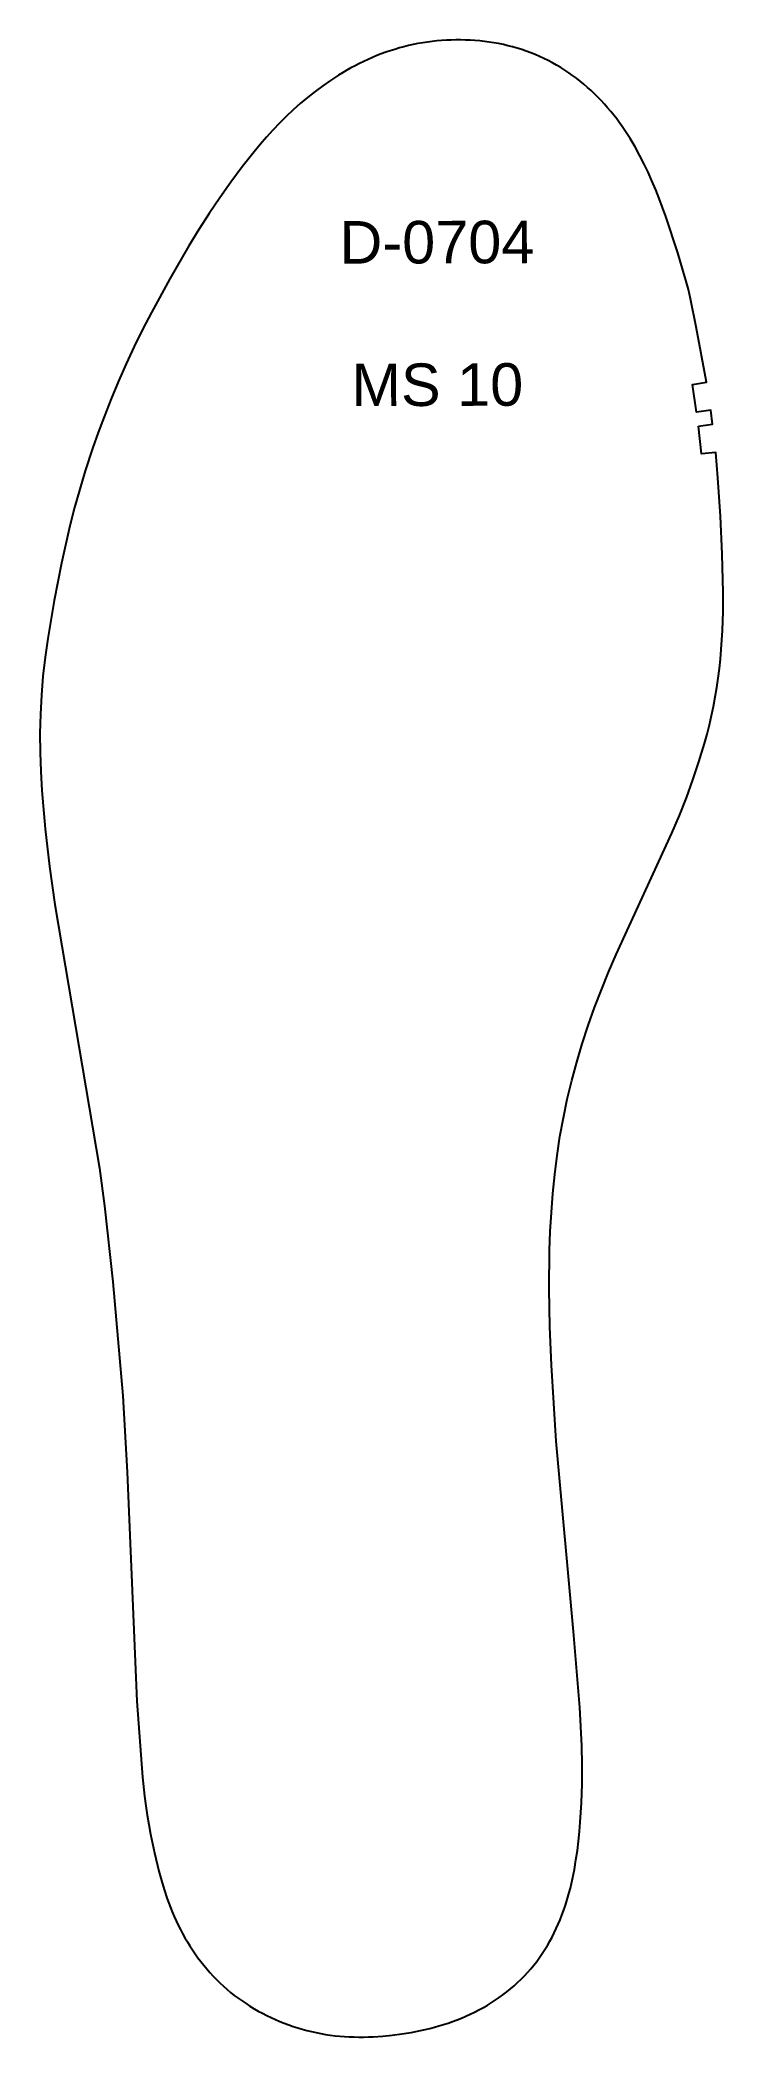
# Model space of a CAD drawing. Header units: millimetres. Extents: x 9 to 2561, y 2 to 334.
# Drawn here: x 1343.1 to 1439.5, y 52.5 to 334.2 of the extents above; entities that cross this region are included whole.
import ezdxf

# ---------------------------------------------------------------- set-up
doc = ezdxf.new("R2010")
doc.units = ezdxf.units.MM
doc.layers.add('DEFAULT', color=3, linetype='Continuous', true_color=0x00ff00)
doc.layers.add('LAYER_01', color=7, linetype='Continuous', true_color=0xffffff)
doc.styles.add('Arial Regular', font='arial.ttf')

# ---------------------------------------------------------------- blocks, each defined once
blk = doc.blocks.new('_X76')
at = {"layer": 'LAYER_01', "char_height": 6, "attachment_point": 7, "rotation": 0.1549, "style": 'Arial Regular'}
for s, insert, width in [('D-0704', (1385.4, 302.58), 65.8696), ('MS 10', (1387.1, 282.48), 59.4783)]:
    blk.add_mtext(s, dxfattribs=dict(at, insert=insert, width=width))

msp = doc.modelspace()

# ---------------------------------------------------------------- linework, layer by layer
at = {"layer": 'DEFAULT', "color": 3, "true_color": 0x00ff00}
msp.add_lwpolyline([(1436.04, 279.76), (1438.02, 280.01), (1437.76, 281.99), (1435.78, 281.72), (1435.18, 285.62), (1437.15, 285.95), (1435.71, 293.75), (1434.91, 297.71), (1434.61, 299.02), (1434.27, 300.33), (1433.9, 301.62), (1433.11, 304.2), (1431.43, 309.32), (1430.5, 311.84), (1430, 313.1), (1429.48, 314.34), (1428.93, 315.57), (1428.35, 316.78), (1427.74, 317.98), (1427.09, 319.16), (1426.4, 320.32), (1426.04, 320.89), (1425.67, 321.45), (1425.29, 322.01), (1424.9, 322.55), (1424.5, 323.09), (1424.08, 323.63), (1423.66, 324.15), (1423.22, 324.66), (1422.78, 325.17), (1422.32, 325.66), (1421.85, 326.15), (1421.37, 326.62), (1420.89, 327.08), (1420.39, 327.53), (1419.87, 327.97), (1419.35, 328.4), (1418.82, 328.81), (1418.28, 329.21), (1417.73, 329.6), (1417.17, 329.98), (1416.6, 330.33), (1416.02, 330.68), (1415.43, 331.01), (1414.84, 331.32), (1414.23, 331.62), (1413.62, 331.9), (1413, 332.16), (1412.38, 332.41), (1411.74, 332.64), (1411.11, 332.86), (1410.46, 333.06), (1409.82, 333.24), (1409.16, 333.41), (1408.51, 333.56), (1407.85, 333.7), (1407.19, 333.82), (1406.52, 333.92), (1405.85, 334.01), (1405.18, 334.08), (1404.51, 334.14), (1403.84, 334.18), (1403.17, 334.21), (1402.49, 334.22), (1401.82, 334.22), (1401.15, 334.21), (1400.47, 334.18), (1399.8, 334.14), (1399.13, 334.08), (1398.46, 334), (1397.79, 333.92), (1397.13, 333.82), (1396.47, 333.7), (1395.81, 333.57), (1395.15, 333.42), (1394.49, 333.26), (1393.84, 333.09), (1393.2, 332.9), (1392.56, 332.7), (1391.92, 332.48), (1391.29, 332.25), (1390.66, 332.01), (1390.04, 331.75), (1389.42, 331.48), (1388.81, 331.19), (1388.2, 330.9), (1387.6, 330.59), (1387.01, 330.27), (1386.42, 329.94), (1385.84, 329.6), (1385.27, 329.25), (1384.14, 328.52), (1383.03, 327.75), (1381.95, 326.95), (1380.89, 326.11), (1379.86, 325.25), (1378.86, 324.35), (1377.87, 323.43), (1376.92, 322.48), (1375.99, 321.51), (1375.08, 320.51), (1374.2, 319.49), (1373.34, 318.46), (1371.68, 316.33), (1370.08, 314.17), (1368.53, 311.97), (1367.02, 309.74), (1365.57, 307.47), (1364.16, 305.17), (1361.45, 300.51), (1358.86, 295.79), (1357.63, 293.39), (1356.45, 290.97), (1355.31, 288.53), (1354.22, 286.07), (1353.18, 283.59), (1352.19, 281.08), (1351.35, 278.83), (1350.56, 276.57), (1349.54, 273.45), (1348.76, 270.87), (1348.03, 268.28), (1347.36, 265.67), (1346.17, 260.41), (1345.14, 255.13), (1344.25, 249.81), (1343.88, 247.15), (1343.57, 244.47), (1343.34, 241.79), (1343.2, 239.1), (1343.14, 236.4), (1343.17, 233.71), (1343.26, 231.02), (1343.42, 228.33), (1343.89, 222.96), (1344.51, 217.61), (1345.25, 212.28), (1351.52, 175.09), (1352.25, 169.75), (1353.43, 159.04), (1354.84, 142.94), (1355.44, 132.19), (1356.81, 99.89), (1357.62, 89.15), (1357.9, 86.47), (1358.07, 85.13), (1358.26, 83.8), (1358.48, 82.47), (1358.73, 81.15), (1359.28, 78.51), (1359.92, 75.9), (1360.27, 74.6), (1360.66, 73.31), (1361.09, 72.03), (1361.32, 71.4), (1361.56, 70.77), (1361.81, 70.15), (1362.08, 69.53), (1362.36, 68.91), (1362.65, 68.31), (1362.95, 67.7), (1363.27, 67.11), (1363.6, 66.52), (1363.94, 65.94), (1364.29, 65.37), (1364.66, 64.81), (1365.04, 64.25), (1365.43, 63.7), (1365.84, 63.17), (1366.26, 62.64), (1366.69, 62.12), (1367.13, 61.61), (1367.58, 61.11), (1368.05, 60.63), (1368.53, 60.15), (1369.02, 59.69), (1369.52, 59.25), (1370.04, 58.81), (1370.56, 58.39), (1371.1, 57.99), (1371.65, 57.6), (1372.21, 57.22), (1372.77, 56.86), (1373.35, 56.51), (1373.94, 56.18), (1374.53, 55.86), (1375.13, 55.55), (1375.74, 55.26), (1376.35, 54.98), (1376.97, 54.72), (1377.6, 54.47), (1378.23, 54.24), (1378.86, 54.01), (1379.5, 53.81), (1380.15, 53.61), (1380.8, 53.44), (1381.45, 53.27), (1382.11, 53.13), (1382.77, 53), (1383.43, 52.88), (1384.1, 52.78), (1384.77, 52.7), (1385.44, 52.63), (1386.11, 52.58), (1386.78, 52.54), (1387.45, 52.52), (1388.13, 52.51), (1388.8, 52.51), (1389.47, 52.53), (1390.15, 52.55), (1391.49, 52.64), (1392.83, 52.77), (1394.17, 52.95), (1395.49, 53.16), (1396.82, 53.42), (1397.47, 53.57), (1398.13, 53.73), (1398.78, 53.9), (1399.43, 54.08), (1400.07, 54.27), (1400.71, 54.48), (1401.35, 54.7), (1401.98, 54.94), (1402.61, 55.19), (1403.23, 55.45), (1403.84, 55.73), (1404.45, 56.02), (1405.04, 56.33), (1405.64, 56.65), (1406.22, 56.98), (1406.79, 57.33), (1407.36, 57.7), (1407.92, 58.08), (1408.46, 58.48), (1409, 58.88), (1409.52, 59.31), (1410.03, 59.75), (1410.53, 60.2), (1411.02, 60.66), (1411.49, 61.14), (1411.95, 61.64), (1412.39, 62.14), (1412.82, 62.66), (1413.23, 63.19), (1413.63, 63.74), (1414.01, 64.29), (1414.38, 64.86), (1414.73, 65.43), (1415.06, 66.02), (1415.38, 66.61), (1415.69, 67.21), (1415.98, 67.82), (1416.25, 68.43), (1416.52, 69.05), (1416.77, 69.68), (1417, 70.31), (1417.22, 70.95), (1417.43, 71.59), (1417.62, 72.23), (1417.8, 72.88), (1417.97, 73.53), (1418.27, 74.84), (1418.53, 76.16), (1418.75, 77.49), (1418.95, 78.83), (1419.11, 80.16), (1419.25, 81.5), (1419.37, 82.84), (1419.54, 85.53), (1419.63, 88.22), (1419.65, 90.92), (1419.59, 93.61), (1419.32, 98.99), (1418.4, 109.73), (1415.94, 136.55), (1415.29, 147.3), (1415.07, 152.69), (1414.97, 158.07), (1415.03, 163.46), (1415.13, 166.15), (1415.29, 168.84), (1415.5, 171.52), (1415.77, 174.2), (1416.1, 176.88), (1416.5, 179.54), (1416.98, 182.19), (1417.53, 184.83), (1418.15, 187.45), (1418.86, 190.05), (1419.63, 192.63), (1420.47, 195.19), (1421.37, 197.72), (1422.34, 200.24), (1423.35, 202.73), (1424.41, 205.21), (1432.3, 222.34), (1433.35, 224.82), (1434.33, 227.32), (1435.25, 229.86), (1436.1, 232.41), (1436.88, 234.99), (1437.24, 236.29), (1437.57, 237.6), (1437.88, 238.91), (1438.16, 240.22), (1438.41, 241.55), (1438.64, 242.87), (1438.83, 244.21), (1439, 245.54), (1439.14, 246.88), (1439.26, 248.22), (1439.42, 250.91), (1439.5, 253.6), (1439.5, 256.3), (1439.37, 261.68), (1439.14, 267.07), (1438.79, 272.44), (1438.47, 276.04), (1436.48, 275.84)], close=True, dxfattribs=at)

# ---------------------------------------------------------------- block references
at = {"layer": 'LAYER_01'}
msp.add_blockref('_X76', (0, 0), dxfattribs=at)

doc.saveas('drawing.dxf')
